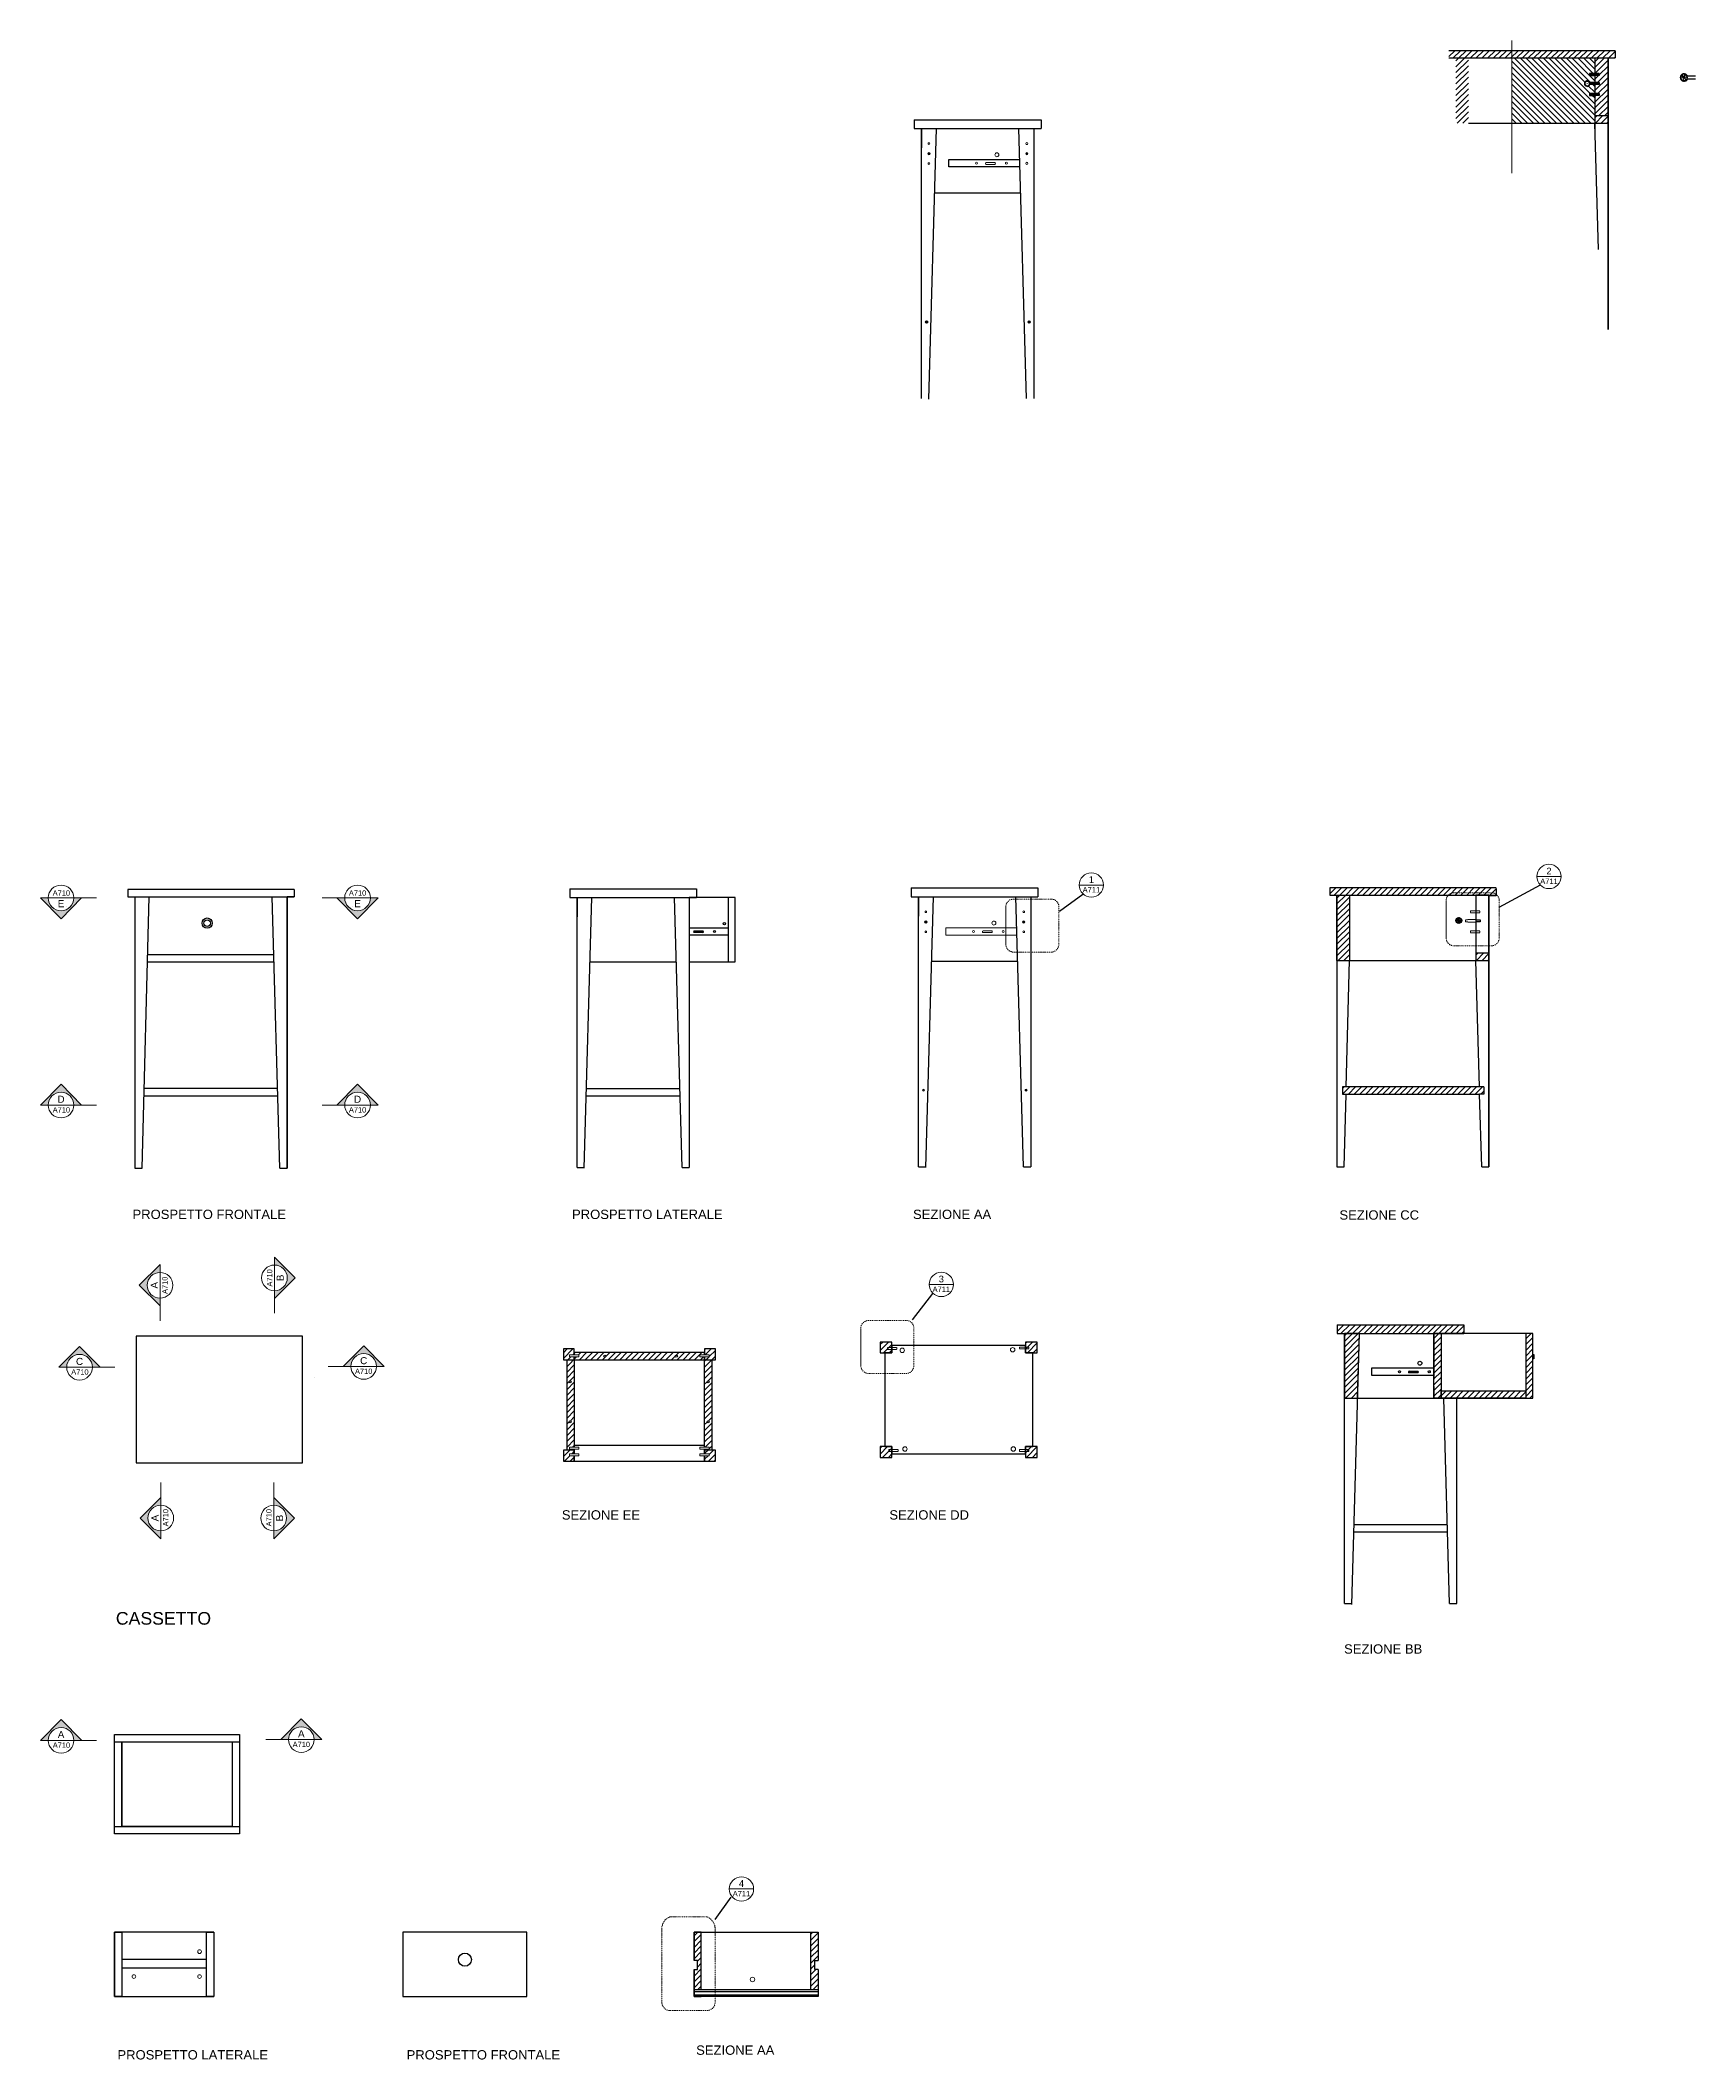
# Model space of a CAD drawing. Header units: inches. Extents: x -15438 to 28214, y -5168 to 29336.
# Drawn here: x 5167 to 9739, y 11181 to 16759 of the extents above; entities that cross this region are included whole.
import ezdxf
from ezdxf.enums import TextEntityAlignment as Align

# ---------------------------------------------------------------- set-up
doc = ezdxf.new("R2010")
doc.units = ezdxf.units.IN
doc.header["$MEASUREMENT"] = 0
doc.linetypes.add('DASHDOT', pattern=[1, 0.5, -0.25, 0, -0.25])
doc.linetypes.add('HIDDEN', pattern=[0.375, 0.25, -0.125])
for name, color, linetype, lineweight in [('A-ANNO-SYMB', 3, 'Continuous', 18), ('Arredi', 1, 'Continuous', 30), ('Dettagli', 210, 'Continuous', 5), ('qqqq', 5, 'Continuous', 30), ('qqqqq', 2, 'Continuous', 9), ('quote', 2, 'Continuous', 9), ('Simbologia', 8, 'DASHDOT', 18), ('Tratteggi', 2, 'HIDDEN', 15), ('tratto punto', 4, 'DASHDOT', 9)]:
    doc.layers.add(name, color=color, linetype=linetype, lineweight=lineweight)
doc.layers.add('linee guida', color=210, linetype='Continuous', plot=False)
doc.layers.add('Testo', color=1, linetype='Continuous')
doc.layers.add('Viti', color=2, linetype='Continuous')
doc.styles.add('ARIAL', font='Arial.ttf')
doc.styles.get("Standard").update_dxf_attribs({"font": 'Arial.ttf'})
pattern_1 = [(45, (2178.039, -4654.273), (-7.954951, 7.954951), [])]
pattern_2 = [(45, (2832.706, -4656.52), (-7.954951, 7.954951), [])]
pattern_3 = [(45, (2506.794, -2341.096), (-7.954951, 7.954951), [])]

msp = doc.modelspace()

# ---------------------------------------------------------------- texts
at = {"layer": 'Testo', "attachment_point": 1}
for s, insert, char_height in [('PROSPETTO FRONTALE', (5421.641, 13528.916), 25.76531), ('PROSPETTO LATERALE', (6635.559, 13528.916), 25.76531), ('SEZIONE AA', (7577.373, 13528.916), 25.7653), ('SEZIONE CC', (8755.211, 13527.17), 25.7653), ('SEZIONE EE', (6607.462, 12698.596), 25.7653), ('SEZIONE DD', (7512.112, 12698.596), 25.7653), ('SEZIONE BB', (8768.045, 12328.261), 25.7653), ('SEZIONE AA', (6978.4, 11219.917), 25.7653), ('PROSPETTO LATERALE', (5379.982, 11206.995), 25.76531), ('PROSPETTO FRONTALE', (6178.764, 11206.995), 25.76531)]:
    msp.add_mtext_dynamic_manual_height_columns(s, width=765.17668, gutter_width=25, heights=[0], dxfattribs=dict(at, insert=insert, char_height=char_height))
at = {"layer": 'Testo', "insert": (5375.575, 12417.404), "char_height": 34.942, "attachment_point": 1, "line_spacing_factor": 0.280897}
msp.add_mtext_dynamic_manual_height_columns('CASSETTO', width=765.17668, gutter_width=25, heights=[0], dxfattribs=at)

# ---------------------------------------------------------------- blocks, each defined once
blk = doc.blocks.new('DETAGLI')
at = {"layer": 'A-ANNO-SYMB', "linetype": 'Continuous'}
blk.add_line((486.7, 356.2), (504.8, 356.2), dxfattribs=at)
blk.add_circle((495.7, 356.2), 9.05, dxfattribs=at)
for tag, p in [('TAVOLA', (495.7, 362.8)), ('SEZIONE', (495.7, 354.7))]:
    blk.add_attdef(tag, text='', height=5, dxfattribs=at).set_placement(p, align=Align.TOP_CENTER)
blk = doc.blocks.new('SYMBOL')
at = {"layer": 'A-ANNO-SYMB', "linetype": 'Continuous', "lineweight": 20}
h = blk.add_hatch(color=256, dxfattribs=at)
h.dxf.hatch_style = 1
h.paths.add_polyline_path([(11.206, 4.948), (11.316, 4.948, -1), (11.678, 4.948), (11.788, 4.948), (11.497, 5.241)])
at = {"linetype": 'Continuous', "lineweight": 20}
blk.add_line((11.316, 4.948), (11.678, 4.948), dxfattribs=at)
at = {"layer": 'A-ANNO-SYMB', "linetype": 'Continuous', "lineweight": 20}
for p, q in [((11.206, 4.948), (11.497, 5.241)), ((11.788, 4.948), (11.497, 5.241)), ((11.316, 4.948), (11.206, 4.948)), ((11.678, 4.948), (11.788, 4.948))]:
    blk.add_line(p, q, dxfattribs=at)
blk.add_circle((11.497, 4.948), 0.181, dxfattribs=at)
for tag, p in [('SEZIONE', (11.497, 4.918)), ('TAVOLA', (11.497, 5.08))]:
    blk.add_attdef(tag, text='', height=0.1, dxfattribs=at).set_placement(p, align=Align.TOP_CENTER)
blk = doc.blocks.new('101345')
for p, q in [((40.13, 264.91), (40.13, 264.61)), ((40.17, 264.99), (40.27, 265.05)), ((40.17, 264.53), (40.27, 264.47)), ((40.28, 264.46), (40.28, 265.06)), ((40.29, 264.46), (41.63, 264.46)), ((40.3, 265.06), (41.63, 265.06)), ((40.38, 264.94), (41.63, 264.94)), ((40.38, 264.82), (41.63, 264.82)), ((40.38, 264.7), (41.63, 264.7)), ((40.38, 264.58), (41.63, 264.58)), ((42.96, 265.06), (41.63, 265.06)), ((42.88, 264.94), (41.63, 264.94)), ((42.88, 264.82), (41.63, 264.82)), ((42.88, 264.7), (41.63, 264.7)), ((42.88, 264.58), (41.63, 264.58)), ((42.96, 264.46), (41.63, 264.46)), ((42.98, 264.46), (42.98, 265.06)), ((43.09, 264.99), (42.99, 265.05)), ((43.09, 264.53), (42.99, 264.47)), ((43.13, 264.91), (43.13, 264.61))]:
    blk.add_line(p, q)
for centre, radius, start, end in [((40.23, 264.91), 0.1, 123.56676, 180), ((40.23, 264.61), 0.1, 180, 236.29116), ((40.3, 265.01), 0.05, 90, 123.56676), ((40.29, 264.51), 0.05, 236.29116, 270), ((42.96, 265.01), 0.05, 56.43324, 90), ((42.96, 264.51), 0.05, 270, 303.70884), ((43.03, 264.91), 0.1, 0, 56.43324), ((43.03, 264.61), 0.1, 303.70884, 0)]:
    blk.add_arc(centre, radius, start, end)
blk = doc.blocks.new('*U259')
blk.add_lwpolyline([(0, 0), (0, 0.1), (0.05, 0), (0.12, -0.4), (0.12, -0.5), (0.07, -0.4), (0, 0)])
blk = doc.blocks.new('*U260')
at = {"color": 0, "linetype": 'ByBlock', "lineweight": -2, "transparency": 16777216}
for p in [(42.38, 270.66), (42.6, 270.66), (42.81, 270.66), (43.03, 270.66), (43.24, 270.66)]:
    blk.add_blockref('*U259', p, dxfattribs=at)
blk = doc.blocks.new('118331')
for p, q in [((40.73, 264.98), (40.73, 264.28)), ((40.73, 264.98), (42.98, 264.98)), ((40.73, 264.8), (40.73, 264.45)), ((42.98, 264.28), (40.73, 264.28)), ((40.83, 264.98), (40.83, 264.68)), ((40.83, 264.93), (42.93, 264.93)), ((40.83, 264.68), (42.93, 264.68)), ((40.83, 264.58), (40.83, 264.28)), ((40.83, 264.58), (42.93, 264.58)), ((40.83, 264.33), (42.93, 264.33)), ((42.93, 264.98), (42.93, 264.68)), ((42.93, 264.58), (42.93, 264.28)), ((42.98, 264.98), (42.98, 264.28)), ((42.98, 264.83), (43.07, 264.83)), ((43.14, 264.43), (42.98, 264.43)), ((43.12, 264.83), (43.28, 264.83)), ((43.35, 264.43), (43.19, 264.43)), ((43.33, 264.83), (43.5, 264.83)), ((43.57, 264.43), (43.4, 264.43)), ((43.55, 264.83), (43.72, 264.83)), ((43.79, 264.43), (43.62, 264.43)), ((43.77, 264.83), (43.93, 264.83)), ((44, 264.43), (43.84, 264.43)), ((43.98, 264.83), (44.08, 264.83)), ((44.08, 264.43), (44.05, 264.43)), ((44.13, 264.78), (44.13, 264.48))]:
    blk.add_line(p, q)
for centre, start, end in [((44.08, 264.78), 360, 90), ((44.08, 264.48), 270, 0)]:
    blk.add_arc(centre, 0.05, start, end)
blk.add_blockref('*U260', (0.69, -5.83))

# ---------------------------------------------------------------- hatches: boundary and pattern name
at = {"layer": 'Dettagli'}
h = msp.add_hatch(dxfattribs=at)
h.set_pattern_fill('ANSI31', color=256, scale=90)
h.set_pattern_definition(pattern_1)
h.paths.add_polyline_path([(8728.3, 14417.692), (8728.3, 14397.692), (9188.3, 14397.692), (9188.3, 14417.692)])
h = msp.add_hatch(dxfattribs=at)
h.set_pattern_fill('ANSI31', color=256, scale=90)
h.set_pattern_definition(pattern_1)
h.paths.add_polyline_path([(8748.3, 14217.692), (8782.653, 14217.692), (8782.653, 14397.692), (8748.3, 14397.692)])
h.paths.add_polyline_path([(9132.182, 14237.692), (9132.182, 14217.692), (9168.3, 14217.692), (9168.3, 14237.692)])
h = msp.add_hatch(dxfattribs=at)
h.set_pattern_fill('ANSI31', color=256, scale=90)
h.set_pattern_definition(pattern_1)
h.paths.add_polyline_path([(8763.371, 13868.262), (8763.371, 13848.262), (8773.351, 13848.262), (9142.481, 13848.262), (9153.81, 13848.262), (9153.81, 13868.262)])
h = msp.add_hatch(dxfattribs=at)
h.set_pattern_fill('ANSI31', color=256, scale=90)
h.set_pattern_definition(pattern_2)
h.paths.add_polyline_path([(8769.192, 13008.567), (8805.256, 13008.567), (8810.278, 13186.757), (8769.192, 13186.757)])
h.paths.add_polyline_path([(8810.278, 13186.757), (9015.772, 13186.757), (9015.772, 13186.757), (9099.192, 13186.757), (9099.192, 13210.815), (8749.192, 13210.815), (8749.192, 13186.757), (8769.192, 13186.757)])
h = msp.add_hatch(dxfattribs=at)
h.set_pattern_fill('ANSI31', color=256, scale=90)
h.set_pattern_definition(pattern_2)
h.paths.add_polyline_path([(9035.772, 13186.757), (9015.772, 13186.757), (9015.772, 13008.567), (9035.772, 13008.567)])
h = msp.add_hatch(dxfattribs=at)
h.set_pattern_fill('ANSI31', color=256, scale=90)
h.set_pattern_definition(pattern_2)
h.paths.add_polyline_path([(9289.708, 13186.757), (9269.708, 13186.757), (9269.708, 13008.567), (9289.708, 13008.567)])
h = msp.add_hatch(dxfattribs=at)
h.set_pattern_fill('ANSI31', color=256, scale=90)
h.set_pattern_definition([(45, (1557.144, -4664.836), (-7.954951, 7.954951), [])])
h.paths.add_polyline_path([(6633.574, 12943.007, -1), (6627.644, 12943.007, -1)], flags=16)
h.paths.add_polyline_path([(6627.644, 13053.174, -1), (6633.574, 13053.174, -1)], flags=16)
h.paths.add_polyline_path([(6729.189, 13124.308, -1), (6723.259, 13124.308, -1)], flags=16)
h.paths.add_polyline_path([(6926.605, 13124.308, -1), (6920.675, 13124.308, -1)], flags=16)
h.paths.add_polyline_path([(7008.604, 13053.174, -1), (7014.534, 13053.174, -1)], flags=16)
h.paths.add_polyline_path([(7014.534, 12943.007, -1), (7008.604, 12943.007, -1)], flags=16)
h.paths.add_polyline_path([(6628.971, 13127.535), (6641.92, 13127.535), (6641.92, 13144.181), (6611.92, 13144.181), (6611.92, 13114.181), (6641.92, 13114.181), (6641.92, 13122.394), (6628.971, 13122.394)])
h.paths.add_polyline_path([(7001.92, 13122.394), (6988.971, 13122.394), (6988.971, 13127.535), (7001.92, 13127.535), (7001.92, 13134.181), (6641.92, 13134.181), (6641.92, 13127.535), (6654.724, 13127.535), (6654.724, 13122.394), (6641.92, 13122.394), (6641.92, 13114.181), (7001.92, 13114.181)])
h.paths.add_polyline_path([(7001.92, 13127.535), (7014.724, 13127.535), (7014.724, 13122.394), (7001.92, 13122.394), (7001.92, 13114.181), (7021.92, 13114.181), (7031.92, 13114.181), (7031.92, 13144.181), (7001.92, 13144.181)])
h.paths.add_polyline_path([(7014.724, 12849.288), (7001.92, 12849.288), (7001.92, 12834.181), (7031.92, 12834.181), (7031.92, 12864.181), (7001.92, 12864.181), (7001.92, 12854.428), (7014.724, 12854.428)])
h.paths.add_polyline_path([(7001.92, 12872.778), (7014.724, 12872.778), (7014.724, 12867.638), (7001.92, 12867.638), (7001.92, 12864.181), (7021.92, 12864.181), (7021.92, 13114.181), (7001.92, 13114.181)])
h.paths.add_polyline_path([(6641.92, 12849.288), (6628.971, 12849.288), (6628.971, 12854.428), (6641.92, 12854.428), (6641.92, 12864.181), (6621.92, 12864.181), (6611.92, 12864.181), (6611.92, 12834.181), (6641.92, 12834.181)])
h.paths.add_polyline_path([(6628.971, 12872.778), (6641.92, 12872.778), (6641.92, 13114.181), (6621.92, 13114.181), (6621.92, 12864.181), (6641.92, 12864.181), (6641.92, 12867.638), (6628.971, 12867.638)])
h = msp.add_hatch(dxfattribs=at)
h.set_pattern_fill('ANSI31', color=256, scale=90)
h.set_pattern_definition([(45, (307.801, -5652.823), (-7.954951, 7.954951), [])])
h.paths.add_polyline_path([(7486.628, 13133.528), (7519.161, 13133.528), (7519.161, 13163.32), (7486.628, 13163.32)])
h.paths.add_polyline_path([(7519.161, 12874.528), (7486.628, 12874.528), (7486.628, 12844.737), (7519.161, 12844.737)])
h.paths.add_polyline_path([(7920.694, 12874.528), (7888.161, 12874.528), (7888.161, 12844.737), (7920.694, 12844.737)])
h.paths.add_polyline_path([(7920.694, 13163.32), (7888.161, 13163.32), (7888.161, 13133.528), (7920.694, 13133.528)])
h = msp.add_hatch(dxfattribs=at)
h.set_pattern_fill('ANSI31', color=256, scale=90)
h.set_pattern_definition([(45, (20.206, -264.699), (-7.954951, 7.954951), [])])
h.paths.add_polyline_path([(9269.708, 13008.567), (9269.708, 13028.567), (9035.772, 13028.567), (9035.772, 13008.567)])
h = msp.add_hatch(dxfattribs=at)
h.set_pattern_fill('ANSI31', color=256, scale=90)
h.paths.add_polyline_path([(6992.496, 11533.179), (6972.496, 11533.179), (6972.496, 11454.861), (6981.789, 11454.861), (6981.789, 11429.722), (6972.496, 11429.722), (6972.496, 11374.303), (6985.362, 11374.303), (6992.496, 11374.303)])
h = msp.add_hatch(dxfattribs=at)
h.set_pattern_fill('ANSI31', color=256, scale=90)
h.paths.add_polyline_path([(7315.097, 11429.722), (7305.804, 11429.722), (7305.804, 11454.861), (7315.097, 11454.861), (7315.097, 11533.179), (7295.097, 11533.179), (7295.097, 11374.303), (7309.009, 11374.303), (7315.097, 11374.303)])
at = {"layer": 'quote'}
h = msp.add_hatch(dxfattribs=at)
h.set_pattern_fill('ANSI31', color=256, scale=90, angle=90)
h.paths.add_polyline_path([(9460.211, 16710.87), (9455.918, 16710.87), (9231.41, 16710.87), (9231.41, 16530.87), (9460.211, 16530.87), (9460.211, 16606.803), (9446.154, 16606.803), (9446.154, 16612.484), (9460.211, 16612.484), (9460.211, 16637.085), (9446.869, 16637.085, -4.87725798), (9446.788, 16643.258), (9460.211, 16643.258), (9460.211, 16662.067), (9446.077, 16662.067), (9446.077, 16667.891), (9460.211, 16667.891)])
h = msp.add_hatch(dxfattribs=at)
h.set_pattern_fill('ANSI31', color=256, scale=90)
h.paths.add_polyline_path([(9497.055, 16710.87), (9460.937, 16710.87), (9460.937, 16667.891), (9472.391, 16667.891), (9472.391, 16662.067), (9460.927, 16662.067), (9460.927, 16643.258), (9472.561, 16643.258), (9472.561, 16637.085), (9460.93, 16637.085), (9460.93, 16612.484), (9472.326, 16612.484), (9472.326, 16606.803), (9460.916, 16606.803), (9460.931, 16550.87), (9497.055, 16550.87)])
at = {"layer": 'Viti'}
h = msp.add_hatch(dxfattribs=at)
h.set_pattern_fill('ANSI31', color=256, scale=90)
h.set_pattern_definition(pattern_3)
h.paths.add_polyline_path([(9517.055, 16730.87), (9057.055, 16730.87), (9057.055, 16710.87), (9517.055, 16710.87)])
h = msp.add_hatch(dxfattribs=at)
h.set_pattern_fill('ANSI31', color=256, scale=90)
h.set_pattern_definition(pattern_3)
h.paths.add_polyline_path([(9111.408, 16710.87), (9077.055, 16710.87), (9077.055, 16530.87), (9111.408, 16530.87)])
h.paths.add_polyline_path([(9497.055, 16550.87), (9460.937, 16550.87), (9460.937, 16530.87), (9497.055, 16530.87)])
h = msp.add_hatch(color=256, dxfattribs=at)
h.dxf.hatch_style = 1
h.set_gradient(color1=(51, 51, 51), color2=(51, 51, 51), tint=1)
h.paths.add_polyline_path([(9439.428, 16641.773, 1), (9439.428, 16638.401, 1)])
h = msp.add_hatch(color=256, dxfattribs=at)
h.dxf.hatch_style = 1
h.set_gradient(color1=(51, 51, 51), color2=(51, 51, 51), tint=1)
h.paths.add_polyline_path([(9439.428, 16641.773, 1), (9439.428, 16638.401, 1)])

# ---------------------------------------------------------------- linework, layer by layer
at = {"layer": 'Arredi'}
for p, q in [((9517.055, 16730.87), (9057.055, 16730.87)), ((9057.055, 16710.87), (9517.055, 16710.87)), ((9455.918, 16710.87), (9497.055, 16710.87)), ((9460.211, 16710.87), (9460.211, 16667.891)), ((9460.937, 16710.87), (9460.937, 16667.891)), ((9497.055, 15960.87), (9497.055, 16710.87)), ((9497.055, 16710.87), (9497.055, 15960.87)), ((9497.055, 16710.87), (9497.055, 16681.895)), ((9517.055, 16730.87), (9517.055, 16710.87)), ((9446.077, 16667.891), (9446.077, 16662.067)), ((9460.211, 16667.891), (9446.077, 16667.891)), ((9446.077, 16662.067), (9460.211, 16662.067)), ((9460.211, 16643.258), (9446.788, 16643.258)), ((9460.211, 16643.258), (9446.788, 16643.258)), ((9460.211, 16637.085), (9446.869, 16637.085)), ((9460.211, 16662.067), (9460.211, 16643.258)), ((9460.211, 16637.085), (9460.211, 16612.484)), ((9460.927, 16662.067), (9460.927, 16643.258)), ((9472.391, 16662.067), (9460.927, 16662.067)), ((9461.043, 16643.258), (9460.927, 16643.258)), ((9472.561, 16643.258), (9460.927, 16643.258)), ((9460.93, 16637.085), (9460.93, 16612.484)), ((9472.561, 16637.085), (9460.93, 16637.085)), ((9472.391, 16667.891), (9460.937, 16667.891)), ((9472.391, 16667.891), (9472.391, 16662.067)), ((9472.561, 16643.258), (9472.561, 16637.085)), ((9738.956, 16660.553), (9716.628, 16660.553)), ((9716.645, 16652.908), (9738.956, 16652.908)), ((9446.154, 16612.484), (9446.154, 16606.803)), ((9460.211, 16612.484), (9446.154, 16612.484)), ((9446.154, 16606.803), (9460.211, 16606.803)), ((9460.211, 16606.803), (9460.211, 16510.048)), ((9460.916, 16606.803), (9460.937, 16530.87)), ((9472.326, 16606.803), (9460.916, 16606.803)), ((9472.326, 16612.484), (9460.93, 16612.484)), ((9472.326, 16612.484), (9472.326, 16606.803)), ((7580.976, 16540.015), (7910.976, 16540.015)), ((7580.976, 16540.015), (7930.976, 16540.015)), ((7580.976, 16540.015), (7580.976, 16515.957)), ((7580.976, 16515.957), (7930.976, 16515.957)), ((7580.976, 16515.957), (7600.976, 16515.957)), ((7600.976, 15770.015), (7600.976, 16515.957)), ((7600.976, 16515.957), (7600.976, 16462.178)), ((7620.976, 15767.767), (7642.062, 16515.957)), ((7890.976, 15770.015), (7869.89, 16515.957)), ((7910.976, 16515.957), (7910.976, 15770.015)), ((7910.976, 16515.957), (7910.976, 16448.593)), ((7930.976, 16540.015), (7930.976, 16515.957)), ((7637.04, 16337.767), (7874.927, 16337.767)), ((5868.388, 14413.197), (5408.388, 14413.197)), ((5408.388, 14413.197), (5408.388, 14393.197)), ((5408.388, 14393.197), (5868.388, 14393.197)), ((5408.388, 14393.197), (5408.388, 14393.197)), ((5408.388, 14393.197), (5428.388, 14393.197)), ((5428.388, 14393.197), (5428.388, 13643.197)), ((5428.388, 14393.197), (5428.388, 14093.197)), ((5428.388, 14393.197), (5428.388, 14193.197)), ((5428.388, 14393.197), (5428.388, 14344.546)), ((5448.388, 13643.197), (5467.273, 14393.197)), ((5828.16, 13643.197), (5807.251, 14393.197)), ((5848.388, 13643.197), (5848.388, 14393.197)), ((5848.388, 14393.197), (5848.388, 13643.197)), ((5868.388, 14393.197), (5848.388, 14393.197)), ((5848.388, 14393.197), (5848.388, 14364.222)), ((5868.388, 14413.197), (5868.388, 14393.197)), ((6629.47, 14415.445), (6959.47, 14415.445)), ((6629.47, 14415.445), (6979.47, 14415.445)), ((6629.47, 14415.445), (6629.47, 14391.387)), ((6979.47, 14415.445), (6979.47, 14391.387)), ((7572.447, 14417.692), (7902.447, 14417.692)), ((7572.447, 14417.692), (7922.447, 14417.692)), ((7572.447, 14417.692), (7572.447, 14393.634)), ((7572.447, 14393.634), (7922.447, 14393.634)), ((7572.447, 14393.634), (7592.447, 14393.634)), ((7592.447, 13647.692), (7592.447, 14393.634)), ((7592.447, 14393.634), (7592.447, 14339.856)), ((7612.447, 13645.445), (7633.533, 14393.634)), ((7882.447, 13647.692), (7861.361, 14393.634)), ((7902.447, 14393.634), (7902.447, 13647.692)), ((7902.447, 14393.634), (7902.447, 14326.271)), ((7922.447, 14417.692), (7922.447, 14393.634)), ((9188.3, 14417.692), (8728.3, 14417.692)), ((8728.3, 14417.692), (8728.3, 14397.692)), ((8728.3, 14399.059), (8728.3, 14399.059)), ((8728.3, 14397.692), (9188.3, 14397.692)), ((8748.3, 14397.692), (8748.3, 13647.692)), ((8748.3, 14397.692), (8748.3, 14097.692)), ((8748.3, 14397.692), (8748.3, 14197.692)), ((8748.3, 14397.692), (8748.3, 14349.041)), ((8748.3, 14397.692), (8787.186, 14397.692)), ((9127.163, 14397.692), (9168.3, 14397.692)), ((9168.3, 13647.692), (9168.3, 14397.692)), ((9168.3, 14397.692), (9168.3, 13647.692)), ((9168.3, 14397.692), (9168.3, 14368.717)), ((9188.3, 14396.326), (9168.3, 14396.326)), ((9188.3, 14416.326), (9188.3, 14396.326)), ((6629.47, 14391.387), (6979.47, 14391.387)), ((6629.47, 14391.387), (6649.47, 14391.387)), ((6649.47, 13645.445), (6649.47, 14391.387)), ((6649.47, 14391.387), (6649.47, 14337.608)), ((6669.47, 13643.197), (6690.556, 14391.387)), ((6939.47, 13645.445), (6918.384, 14391.387)), ((6959.47, 14391.387), (6959.47, 13645.445)), ((6959.47, 14391.387), (6959.47, 14324.023)), ((5811.711, 14233.197), (5463.244, 14233.197)), ((5462.741, 14213.197), (5812.269, 14213.197)), ((6685.534, 14213.197), (6923.421, 14213.197)), ((7628.511, 14215.445), (7866.398, 14215.445)), ((8748.3, 14217.692), (8782.653, 14217.692)), ((8773.854, 13868.262), (8782.653, 14217.692)), ((8782.653, 14217.692), (9132.182, 14217.692)), ((9141.924, 13868.262), (9132.182, 14217.692)), ((5453.438, 13843.767), (5822.568, 13843.767)), ((5822.011, 13863.767), (5453.942, 13863.767)), ((6675.122, 13843.767), (6933.864, 13843.767)), ((6675.686, 13863.767), (6933.298, 13863.767)), ((9153.81, 13868.262), (8763.371, 13868.262)), ((8763.371, 13868.262), (8763.371, 13848.262)), ((8763.371, 13848.262), (8773.351, 13848.262)), ((8768.3, 13647.692), (8773.351, 13848.262)), ((8773.351, 13848.262), (9142.481, 13848.262)), ((9148.073, 13647.692), (9142.481, 13848.262)), ((9153.81, 13848.262), (9142.481, 13848.262)), ((9153.81, 13868.262), (9153.81, 13848.262)), ((5428.388, 13643.197), (5448.388, 13643.197)), ((5828.16, 13643.197), (5848.388, 13643.197)), ((6649.47, 13645.445), (6669.533, 13645.445)), ((6939.47, 13645.445), (6959.47, 13645.445)), ((7592.447, 13647.692), (7612.51, 13647.692)), ((7882.447, 13647.692), (7902.447, 13647.692)), ((8748.3, 13647.692), (8768.3, 13647.692)), ((9148.073, 13647.692), (9168.3, 13647.692)), ((8749.192, 13210.815), (9079.192, 13210.815)), ((8749.192, 13210.815), (9099.192, 13210.815)), ((8749.192, 13210.815), (8749.192, 13186.757)), ((8749.192, 13186.757), (9099.192, 13186.757)), ((8749.192, 13186.757), (8769.192, 13186.757)), ((8769.192, 12440.815), (8769.192, 13186.757)), ((8769.192, 13186.757), (8769.192, 13132.978)), ((8789.192, 12438.567), (8810.278, 13186.757)), ((9099.192, 13210.815), (9099.192, 13186.757)), ((6621.92, 12864.181), (6621.92, 13114.181)), ((6641.92, 13117.048), (6641.92, 12872.778)), ((7499.161, 13133.528), (7499.161, 12874.528)), ((7519.161, 13133.528), (7499.161, 13133.528)), ((7499.161, 13133.528), (7499.161, 13133.528)), ((7888.161, 13153.528), (7519.161, 13153.528)), ((7519.161, 13153.528), (7519.161, 13133.528)), ((7888.161, 13133.528), (7888.161, 13153.528)), ((7908.161, 13133.528), (7888.161, 13133.528)), ((7908.161, 12874.528), (7908.161, 13133.528)), ((8805.256, 13008.567), (9043.143, 13008.567)), ((9059.192, 12440.815), (9043.143, 13008.567)), ((9079.192, 12440.815), (9079.228, 13008.836)), ((6641.92, 12864.181), (6621.92, 12864.181)), ((6641.92, 12864.181), (6621.92, 12864.181)), ((6641.92, 12867.638), (6641.92, 12864.181)), ((7499.161, 12874.528), (7519.161, 12874.528)), ((7519.161, 12874.528), (7519.161, 12854.528)), ((7519.161, 12874.528), (7519.161, 12854.528)), ((7519.161, 12854.528), (7519.161, 12854.528)), ((7519.161, 12854.528), (7888.161, 12854.528)), ((7888.161, 12854.528), (7888.161, 12874.528)), ((7888.161, 12874.528), (7908.161, 12874.528)), ((8794.845, 12639.137), (9053.586, 12639.137)), ((8795.408, 12659.137), (9053.021, 12659.137)), ((8769.192, 12440.815), (8789.256, 12440.815)), ((9059.192, 12440.815), (9079.192, 12440.815)), ((5372.13, 12058.836), (5717.13, 12058.836)), ((5392.13, 12058.836), (5392.13, 11824.9)), ((5697.13, 12058.836), (5697.13, 11824.9)), ((5372.13, 11824.9), (5717.13, 11824.9)), ((6981.789, 11454.861), (6972.496, 11454.861)), ((6981.789, 11429.722), (6981.789, 11454.861)), ((7305.804, 11429.722), (7305.804, 11454.861)), ((7305.804, 11454.861), (7315.097, 11454.861)), ((6972.496, 11429.722), (6981.789, 11429.722)), ((7315.097, 11429.722), (7305.804, 11429.722))]:
    msp.add_line(p, q, dxfattribs=at)
at = {"layer": 'Arredi', "color": 0}
for p in [(9111.408, 16530.87), (9470.679, 16181.439)]:
    msp.add_line(p, (9460.937, 16530.87), dxfattribs=at)
at = {"layer": 'Arredi'}
for points in [[(9497.055, 16550.87), (9460.937, 16550.87), (9460.937, 16530.87), (9497.055, 16530.87)], [(7086.533, 14391.387), (7066.533, 14391.387), (7066.533, 14213.197), (7086.533, 14213.197)], [(9168.3, 14237.692), (9132.182, 14237.692), (9132.182, 14217.692), (9168.3, 14217.692)], [(5431.514, 13179.329), (5431.514, 12829.329), (5891.514, 12829.329), (5891.514, 13179.329)], [(8810.278, 13186.757), (8769.192, 13186.757), (8769.192, 13008.567), (8805.256, 13008.567)], [(9015.772, 13186.757), (9035.772, 13186.757), (9035.772, 13008.567), (9015.772, 13008.567)], [(9289.708, 13186.757), (9269.708, 13186.757), (9269.708, 13008.567), (9289.708, 13008.567)], [(7519.161, 13163.32), (7486.628, 13163.32), (7486.628, 13133.528), (7519.161, 13133.528)], [(7920.694, 13163.32), (7888.161, 13163.32), (7888.161, 13133.528), (7920.694, 13133.528)], [(9289.708, 13128.89), (9292.237, 13128.89), (9292.237, 13116.633), (9289.708, 13116.633)], [(9269.708, 13028.567), (9269.708, 13008.567), (9035.772, 13008.567), (9035.772, 13028.567)], [(7519.161, 12874.528), (7486.628, 12874.528), (7486.628, 12844.737), (7519.161, 12844.737)], [(7920.694, 12874.528), (7888.161, 12874.528), (7888.161, 12844.737), (7920.694, 12844.737)], [(5717.13, 11804.9), (5372.13, 11804.9), (5372.13, 12078.836), (5717.13, 12078.836)], [(5697.13, 11824.9), (5392.13, 11824.9), (5392.13, 12058.836), (5697.13, 12058.836)], [(5372.13, 11533.179), (5392.13, 11533.179), (5392.13, 11354.989), (5372.13, 11354.989)], [(5626.066, 11533.179), (5646.066, 11533.179), (5646.066, 11354.989), (5626.066, 11354.989)], [(6510.762, 11533.179), (6168.161, 11533.179), (6168.161, 11354.989), (6510.762, 11354.989)]]:
    msp.add_lwpolyline(points, close=True, dxfattribs=at)
for points in [[(7620.78, 16445.597), (7619.16, 16445.597), (7619.16, 16446.569), (7620.78, 16446.569)], [(7620.78, 16446.569), (7620.78, 16448.182), (7621.843, 16448.182), (7621.843, 16446.569)], [(7621.843, 16445.597), (7621.843, 16444.069), (7620.78, 16444.069), (7620.78, 16445.597)], [(7872.899, 16409.508), (7676.47, 16409.508), (7676.47, 16430.125), (7872.316, 16430.125)], [(7614.294, 15980.956), (7612.674, 15980.956), (7612.674, 15981.928), (7614.294, 15981.928)], [(7614.294, 15981.928), (7614.294, 15983.541), (7615.357, 15983.541), (7615.357, 15981.928)], [(7615.357, 15980.956), (7615.357, 15979.429), (7614.294, 15979.429), (7614.294, 15980.956)], [(7615.357, 15981.928), (7616.954, 15981.928), (7616.954, 15980.956), (7615.357, 15980.956)], [(7897.851, 15980.956), (7896.232, 15980.956), (7896.232, 15981.928), (7897.851, 15981.928)], [(7897.851, 15981.928), (7897.851, 15983.541), (7898.915, 15983.541), (7898.915, 15981.928)], [(7898.915, 15980.956), (7898.915, 15979.429), (7897.851, 15979.429), (7897.851, 15980.956)], [(7898.915, 15981.928), (7900.512, 15981.928), (7900.512, 15980.956), (7898.915, 15980.956)], [(8748.3, 14217.692), (8748.3, 14397.692), (8782.653, 14397.692), (8782.653, 14217.692)], [(9168.3, 14217.692), (9168.3, 14397.692), (9132.182, 14397.692), (9132.182, 14217.692)], [(6959.47, 14213.197), (7086.533, 14213.197), (7086.533, 14391.387), (6959.47, 14391.387)], [(9015.772, 13040.132), (9015.772, 13008.567), (9289.708, 13008.567), (9289.708, 13186.757), (9015.772, 13186.757), (9015.772, 13060.749)], [(6641.92, 13127.535), (6641.92, 13144.181), (6611.92, 13144.181), (6611.92, 13114.181), (6641.92, 13114.181), (6641.92, 13122.394)], [(7001.92, 13127.535), (7001.92, 13134.181), (6641.92, 13134.181), (6641.92, 13127.535)], [(6641.92, 13122.394), (6641.92, 13114.181), (7001.92, 13114.181), (7001.92, 13122.394)], [(7001.92, 13122.394), (7001.92, 13114.181), (7031.92, 13114.181), (7031.92, 13144.181), (7001.92, 13144.181), (7001.92, 13127.535)], [(7001.92, 12872.778), (7001.92, 13114.181), (7021.92, 13114.181), (7021.92, 12864.181), (7001.92, 12864.181), (7001.92, 12867.638)], [(9015.772, 13071.053), (8844.687, 13071.053), (8844.687, 13091.671), (9015.772, 13091.671)], [(8971.8, 13078.238), (8947.315, 13078.238)], [(8947.527, 13083.11), (8971.588, 13083.11)], [(9015.772, 13040.128), (9015.772, 13060.745)], [(9043.233, 13008.836), (9079.228, 13008.836)], [(6641.92, 12854.428), (6641.92, 12864.181), (6611.92, 12864.181), (6611.92, 12834.181), (6641.92, 12834.181), (6641.92, 12849.288)], [(7001.92, 12872.778), (7001.92, 12877.14), (6641.92, 12877.14), (6641.92, 12872.778)], [(6641.92, 12867.638), (6641.92, 12854.428)], [(6641.92, 12849.288), (6641.92, 12834.174), (7001.92, 12834.174), (7001.92, 12849.288)], [(7001.92, 12854.428), (7001.92, 12867.638)], [(7001.92, 12849.288), (7001.92, 12834.181), (7031.92, 12834.181), (7031.92, 12864.181), (7001.92, 12864.181), (7001.92, 12854.428)], [(5646.066, 11533.179), (5372.13, 11533.179), (5372.13, 11354.989), (5646.066, 11354.989)], [(6992.496, 11374.303), (6992.496, 11533.179), (6972.496, 11533.179), (6972.496, 11454.861)], [(6972.496, 11454.861), (6972.496, 11533.179), (7315.097, 11533.179), (7315.097, 11454.861)], [(7295.097, 11374.303), (7295.097, 11533.179), (7315.097, 11533.179), (7315.097, 11454.861)], [(5392.13, 11458.445), (5626.066, 11458.445)], [(5626.066, 11433.423), (5392.13, 11433.423)], [(6972.496, 11429.722), (6972.496, 11354.989), (6992.496, 11354.989)], [(7315.097, 11429.722), (7315.097, 11354.989), (6972.496, 11354.989), (6972.496, 11429.722)], [(7315.097, 11429.722), (7315.097, 11354.989), (7295.097, 11354.989)], [(6972.496, 11374.303), (6985.362, 11374.303)], [(6972.496, 11368.897), (6985.362, 11368.897)], [(7315.097, 11358.837), (6972.496, 11358.837)], [(7315.097, 11354.989), (6972.496, 11354.989)], [(6985.362, 11374.303), (7309.009, 11374.303)], [(6985.362, 11368.897), (7309.009, 11368.897)], [(7309.009, 11374.303), (7315.097, 11374.303)], [(7309.009, 11368.897), (7315.097, 11368.897)]]:
    msp.add_lwpolyline(points, dxfattribs=at)
for centre, radius in [((7614.782, 15981.44), 3.088), ((7898.339, 15981.44), 3.088), ((5627.819, 14320.727), 9.211), ((6726.224, 13124.308), 2.965), ((6923.64, 13124.308), 2.965), ((8977.416, 13104.731), 5.454), ((6630.609, 13053.174), 2.965), ((7011.569, 13053.174), 2.965), ((8920.939, 13081.362), 2.748), ((9003.461, 13081.362), 2.748), ((6630.609, 12943.007), 2.965), ((7011.569, 12943.007), 2.965), ((6339.708, 11457.004), 18.038)]:
    msp.add_circle(centre, radius, dxfattribs=at)
at = {"layer": 'Arredi', "color": 0}
msp.add_circle((5627.819, 14320.727), 14.203, dxfattribs=at)
at = {"layer": 'Arredi'}
for centre, radius, start, end in [((9439.618, 16640.077), 7.844, 23.930056, 337.582241), ((9439.618, 16640.077), 7.844, 23.930056, 337.582241), ((9706.999, 16656.709), 10.368, 21.759574, 338.492532), ((8948.589, 13080.623), 2.705, 113.134834, 241.887615), ((8970.526, 13080.623), 2.705, 298.112385, 66.865166)]:
    msp.add_arc(centre, radius, start, end, dxfattribs=at)
at = {"layer": 'Dettagli', "color": 0}
msp.add_line((9460.937, 16710.87), (9460.937, 16710.87), dxfattribs=at)
at = {"layer": 'Dettagli'}
for p, q in [((9444.52, 16637.633), (9444.52, 16642.71)), ((9444.52, 16642.71), (9444.744, 16642.71)), ((9444.744, 16637.633), (9444.52, 16637.633)), ((9444.744, 16642.71), (9444.744, 16641.815)), ((9444.744, 16638.476), (9444.744, 16641.815)), ((9444.744, 16641.815), (9447.431, 16641.815)), ((9447.431, 16638.476), (9444.744, 16638.476)), ((9444.744, 16638.476), (9444.744, 16637.633)), ((9698.779, 16656.169), (9704.284, 16656.087)), ((9705.795, 16655.456), (9698.933, 16654.87)), ((9704.89, 16656.92), (9700.889, 16662.525)), ((9702.653, 16664.14), (9704.88, 16659.105)), ((9703.328, 16649.815), (9706.203, 16654.511)), ((9707.747, 16654.923), (9704.214, 16649.012)), ((9705.754, 16657.379), (9705.754, 16656.049)), ((9705.754, 16656.049), (9706.883, 16655.321)), ((9706.983, 16658.106), (9705.779, 16657.379)), ((9705.89, 16658.903), (9709.309, 16664.881)), ((9706.883, 16655.321), (9708.137, 16655.848)), ((9708.137, 16657.303), (9706.983, 16658.106)), ((9711.048, 16663.788), (9707.44, 16659.629)), ((9707.687, 16658.629), (9714.552, 16658.08)), ((9708.137, 16655.848), (9708.137, 16657.303)), ((9710.884, 16649.625), (9708.753, 16654.702)), ((9708.84, 16656.787), (9711.768, 16650.554)), ((9714.986, 16656.428), (9709.585, 16657.497))]:
    msp.add_line(p, q, dxfattribs=at)
for points in [[(9704.284, 16656.087, 0.47597732), (9704.89, 16656.92, 0.87545212)], [(9704.88, 16659.105, 0.47597732), (9705.89, 16658.903, 0.87545212)], [(9706.203, 16654.511, 0.47597732), (9705.795, 16655.456, 0.87545212)], [(9707.44, 16659.629, 0.47597732), (9707.687, 16658.629, 0.87545212)], [(9708.753, 16654.702, 0.47597732), (9707.747, 16654.923, 0.87545212)], [(9709.585, 16657.497, 0.47597732), (9708.84, 16656.787, 0.87545212)]]:
    msp.add_lwpolyline(points, format="xyb", dxfattribs=at)
for points in [[(7621.843, 16446.569), (7623.44, 16446.569), (7623.44, 16445.597), (7621.843, 16445.597)], [(7803.583, 16416.692), (7779.098, 16416.692)], [(7779.31, 16421.565), (7803.372, 16421.565)], [(7891.357, 16445.597), (7889.738, 16445.597), (7889.738, 16446.569), (7891.357, 16446.569)], [(7891.357, 16446.569), (7891.357, 16448.182), (7892.421, 16448.182), (7892.421, 16446.569)], [(7892.421, 16445.597), (7892.421, 16444.069), (7891.357, 16444.069), (7891.357, 16445.597)], [(7892.421, 16446.569), (7894.018, 16446.569), (7894.018, 16445.597), (7892.421, 16445.597)], [(7864.37, 14287.185), (7667.942, 14287.185), (7667.942, 14307.802), (7863.787, 14307.802)], [(7795.055, 14294.369), (7770.57, 14294.369)], [(7770.781, 14299.242), (7794.843, 14299.242)], [(7882.829, 14323.274), (7881.209, 14323.274), (7881.209, 14324.246), (7882.829, 14324.246)], [(7882.829, 14324.246), (7882.829, 14325.86), (7883.892, 14325.86), (7883.892, 14324.246)], [(7883.892, 14323.274), (7883.892, 14321.747), (7882.829, 14321.747), (7882.829, 14323.274)], [(7883.892, 14324.246), (7885.489, 14324.246), (7885.489, 14323.274), (7883.892, 14323.274)], [(7605.765, 13858.633), (7604.146, 13858.633), (7604.146, 13859.605), (7605.765, 13859.605)], [(7605.765, 13859.605), (7605.765, 13861.219), (7606.829, 13861.219), (7606.829, 13859.605)], [(7606.829, 13858.633), (7606.829, 13857.106), (7605.765, 13857.106), (7605.765, 13858.633)], [(7606.829, 13859.605), (7608.425, 13859.605), (7608.425, 13858.633), (7606.829, 13858.633)], [(7889.323, 13858.633), (7887.703, 13858.633), (7887.703, 13859.605), (7889.323, 13859.605)], [(7889.323, 13859.605), (7889.323, 13861.219), (7890.386, 13861.219), (7890.386, 13859.605)], [(7890.386, 13858.633), (7890.386, 13857.106), (7889.323, 13857.106), (7889.323, 13858.633)], [(7890.386, 13859.605), (7891.983, 13859.605), (7891.983, 13858.633), (7890.386, 13858.633)]]:
    msp.add_lwpolyline(points, dxfattribs=at)
for centre, radius in [((9706.999, 16656.709), 9.482), ((7621.268, 16474.245), 2.221), ((7891.845, 16474.245), 3.014), ((7621.268, 16446.081), 3.088), ((7621.268, 16418.992), 2.221), ((7752.723, 16419.816), 2.748), ((7809.199, 16443.185), 5.454), ((7835.244, 16419.816), 2.748), ((7891.845, 16446.081), 3.088), ((7891.845, 16419.575), 3.014), ((7612.739, 14351.922), 2.221), ((7883.317, 14351.922), 2.221), ((7612.739, 14296.669), 2.221), ((7744.194, 14297.493), 2.748), ((7800.67, 14320.862), 5.454), ((7826.715, 14297.493), 2.748), ((7883.317, 14323.758), 3.088), ((7883.317, 14296.669), 2.221), ((7606.253, 13859.117), 3.088), ((7889.811, 13859.117), 3.088), ((7547.609, 13140.379), 6.147), ((7852.647, 13142.056), 6.147), ((7555.017, 12867.911), 6.147), ((7854.451, 12867.911), 6.147), ((5606.947, 11479.182), 5.119), ((5425.553, 11410.39), 5.119), ((5606.947, 11410.39), 5.119), ((7134.031, 11402.324), 6.164)]:
    msp.add_circle(centre, radius, dxfattribs=at)
for centre, radius, start, end in [((9439.618, 16640.077), 7.174, 14.022139, 347.105026), ((9439.618, 16640.077), 7.174, 14.022139, 347.105026), ((9439.618, 16640.077), 6.067, 16.648232, 344.700013), ((9439.618, 16640.077), 6.067, 16.648232, 344.700013), ((9707.346, 16657.01), 9.03, 142.310862, 182.644714), ((9698.839, 16656.687), 0.522, 174.01509, 274.877926), ((9699.091, 16654.373), 0.522, 107.556523, 190.238301), ((9706.969, 16657.616), 9.03, 201.679191, 242.013044), ((9700.542, 16662.137), 0.522, 48.188194, 130.869971), ((9702.912, 16650.131), 0.522, 233.38342, 334.246255), ((9703.149, 16664.302), 0.522, 108.732064, 209.5949), ((9706.999, 16656.709), 9.03, 77.027836, 117.361688), ((9704.71, 16648.849), 0.522, 161.809417, 244.491195), ((9706.68, 16657.138), 9.03, 255.932085, 296.265938), ((9708.811, 16665.034), 0.522, 342.905167, 65.586945), ((9710.385, 16649.472), 0.522, 287.636314, 28.49915), ((9711.405, 16663.408), 0.522, 43.927675, 144.790511), ((9706.174, 16656.692), 9.03, 12.223446, 52.557299), ((9712.18, 16650.874), 0.522, 217.839501, 300.521279), ((9706.407, 16657.139), 9.03, 311.962169, 352.296022), ((9714.478, 16658.596), 0.522, 278.100778, 0.782556), ((9714.834, 16655.929), 0.522, 343.666398, 84.529233), ((7780.373, 16419.078), 2.705, 113.134834, 241.887615), ((7802.309, 16419.078), 2.705, 298.112385, 66.865166), ((7771.844, 14296.755), 2.705, 113.134834, 241.887615), ((7793.78, 14296.755), 2.705, 298.112385, 66.865166)]:
    msp.add_arc(centre, radius, start, end, dxfattribs=at)
at = {"layer": 'linee guida'}
for points in [[(7612.251, 14323.274), (7610.632, 14323.274), (7610.632, 14324.246), (7612.251, 14324.246)], [(7612.251, 14324.246), (7612.251, 14325.86), (7613.315, 14325.86), (7613.315, 14324.246)], [(7613.315, 14323.274), (7613.315, 14321.747), (7612.251, 14321.747), (7612.251, 14323.274)], [(7613.315, 14324.246), (7614.911, 14324.246), (7614.911, 14323.274), (7613.315, 14323.274)]]:
    msp.add_lwpolyline(points, dxfattribs=at)
msp.add_circle((7612.739, 14323.758), 3.088, dxfattribs=at)
at = {"layer": 'qqqq'}
for p, q in [((8046.37, 14399.561), (7982.358, 14352.297)), ((9309.633, 14425.877), (9195.06, 14364.074)), ((7631.082, 13297.492), (7575.516, 13225.024)), ((7073.76, 11629.234), (7029.821, 11567.635))]:
    msp.add_line(p, q, dxfattribs=at)
at = {"layer": 'qqqqq'}
msp.add_line((5497.719, 13263.164), (5497.719, 13222.172), dxfattribs=at)
at = {"layer": 'quote', "color": 0}
msp.add_line((9231.41, 16759.29), (9231.41, 16392.289), dxfattribs=at)
at = {"layer": 'quote'}
for p, q in [((5281.101, 14390.207), (5322.093, 14390.207)), ((5986.282, 14390.207), (5945.29, 14390.207)), ((5281.101, 13817.976), (5322.093, 13817.976)), ((5986.282, 13817.976), (5945.29, 13817.976)), ((5813.662, 13283.589), (5813.662, 13242.596)), ((5332.236, 13093.736), (5373.229, 13093.736)), ((6003.176, 13095.778), (5962.184, 13095.778)), ((5499.761, 12733.931), (5499.761, 12774.923)), ((5811.62, 12733.931), (5811.62, 12774.923)), ((5281.306, 12062.863), (5322.299, 12062.863)), ((5830.964, 12064.905), (5789.972, 12064.905))]:
    msp.add_line(p, q, dxfattribs=at)
at = {"layer": 'Simbologia'}
for p, q in [((5239.058, 14366.041), (5239.058, 14366.041)), ((6028.325, 14366.041), (6028.325, 14366.041)), ((5239.058, 13842.142), (5239.058, 13842.142)), ((6028.325, 13842.142), (6028.325, 13842.142)), ((5527.353, 13305.207), (5527.353, 13305.207)), ((5837.828, 13325.631), (5837.828, 13325.631)), ((5923.937, 13066.144), (5923.937, 13066.144)), ((5525.311, 12691.888), (5525.311, 12691.888)), ((5835.786, 12691.888), (5835.786, 12691.888)), ((5239.264, 12037.314), (5239.264, 12037.314)), ((5873.007, 12035.272), (5873.007, 12035.272))]:
    msp.add_line(p, q, dxfattribs=at)
at = {"layer": 'Tratteggi'}
for p, q in [((9103.823, 14329.982), (9109.793, 14329.982)), ((9103.823, 14324.012), (9103.823, 14329.982)), ((9105.813, 14324.012), (9103.823, 14324.012)), ((9109.793, 14324.012), (9105.813, 14324.012)), ((9109.793, 14329.982), (9109.793, 14330.48)), ((9109.793, 14330.48), (9132.182, 14330.48)), ((9109.793, 14323.514), (9109.793, 14324.012)), ((9132.182, 14323.514), (9109.793, 14323.514))]:
    msp.add_line(p, q, dxfattribs=at)
for points in [[(9117.616, 14354.342), (9143.37, 14354.342), (9143.37, 14349.201), (9117.616, 14349.201)], [(9117.616, 14299.084), (9143.37, 14299.084), (9143.37, 14293.944), (9117.616, 14293.944)], [(6628.971, 13127.535), (6654.724, 13127.535), (6654.724, 13122.394), (6628.971, 13122.394)], [(6988.971, 13127.535), (7014.724, 13127.535), (7014.724, 13122.394), (6988.971, 13122.394)], [(7506.769, 13147.877), (7532.522, 13147.877), (7532.522, 13142.736), (7506.769, 13142.736)], [(7871.513, 13149.447), (7897.266, 13149.447), (7897.266, 13144.307), (7871.513, 13144.307)], [(6628.971, 12872.778), (6654.724, 12872.778), (6654.724, 12867.638), (6628.971, 12867.638)], [(6628.971, 12854.428), (6654.724, 12854.428), (6654.724, 12849.288), (6628.971, 12849.288)], [(6988.971, 12872.778), (7014.724, 12872.778), (7014.724, 12867.638), (6988.971, 12867.638)], [(6988.971, 12854.428), (7014.724, 12854.428), (7014.724, 12849.288), (6988.971, 12849.288)], [(7510.457, 12866.024), (7536.21, 12866.024), (7536.21, 12860.883), (7510.457, 12860.883)], [(7871.513, 12866.024), (7897.266, 12866.024), (7897.266, 12860.883), (7871.513, 12860.883)]]:
    msp.add_lwpolyline(points, close=True, dxfattribs=at)
at = {"layer": 'tratto punto', "ltscale": 5}
for points in [[(9049.921, 14279.836, 0.41421356), (9071.931, 14257.826), (9174.644, 14257.826, 0.41421356), (9196.654, 14279.836), (9196.654, 14382.55, 0.41421356), (9174.644, 14404.56), (9071.931, 14404.56, 0.41421356), (9049.921, 14382.55), (9049.921, 14279.836), (9049.921, 14382.55)], [(7833.671, 14262.472, 0.41421356), (7855.681, 14240.462), (7958.394, 14240.462, 0.41421356), (7980.404, 14262.472), (7980.404, 14365.186, 0.41421356), (7958.394, 14387.196), (7855.681, 14387.196, 0.41421356), (7833.671, 14365.186), (7833.671, 14262.472), (7833.671, 14365.186)], [(7433.277, 13098.401, 0.41421356), (7455.287, 13076.391), (7558, 13076.391, 0.41421356), (7580.01, 13098.401), (7580.01, 13201.115, 0.41421356), (7558, 13223.125), (7455.287, 13223.125, 0.41421356), (7433.277, 13201.115), (7433.277, 13098.401), (7433.277, 13201.115)], [(6883.969, 11338.606, 0.41421356), (6905.979, 11316.596), (7008.692, 11316.596, 0.41421356), (7030.702, 11338.606), (7030.702, 11540.195, 0.32233355), (7008.692, 11575.193), (6905.979, 11575.193, 0.33799542), (6883.969, 11540.195), (6883.969, 11338.606), (6883.969, 11540.195)]]:
    msp.add_lwpolyline(points, format="xyb", dxfattribs=at)
at = {"layer": 'Viti'}
for p, q in [((9078.258, 14327.517), (9082.653, 14327.451)), ((9083.859, 14326.947), (9078.381, 14326.48)), ((9083.136, 14328.116), (9079.943, 14332.591)), ((9081.351, 14333.88), (9083.129, 14329.86)), ((9081.889, 14322.444), (9084.185, 14326.193)), ((9085.418, 14326.522), (9082.597, 14321.803)), ((9083.826, 14328.482), (9083.826, 14327.421)), ((9083.826, 14327.421), (9084.727, 14326.84)), ((9084.808, 14329.063), (9083.846, 14328.482)), ((9083.935, 14329.699), (9086.664, 14334.471)), ((9084.727, 14326.84), (9085.729, 14327.26)), ((9085.729, 14328.422), (9084.808, 14329.063)), ((9088.052, 14333.599), (9085.172, 14330.279)), ((9085.369, 14329.481), (9090.849, 14329.042)), ((9085.729, 14327.26), (9085.729, 14328.422)), ((9087.921, 14322.293), (9086.22, 14326.346)), ((9086.289, 14328.01), (9088.627, 14323.034)), ((9091.196, 14327.723), (9086.884, 14328.577)), ((9143.665, 14323.783), (9132.179, 14323.783)), ((9132.179, 14323.783), (9132.182, 14323.514)), ((9132.182, 14330.48), (9132.182, 14330.03)), ((9132.182, 14330.03), (9143.665, 14330.03)), ((9143.665, 14330.03), (9143.665, 14323.783))]:
    msp.add_line(p, q, dxfattribs=at)
for points in [[(6959.47, 14307.802), (7065.95, 14307.802)], [(7066.533, 14287.185), (6959.47, 14287.185)], [(6997.218, 14294.369), (6972.732, 14294.369)], [(6972.944, 14299.242), (6997.006, 14299.242)]]:
    msp.add_lwpolyline(points, dxfattribs=at)
for points in [[(9082.653, 14327.451, 0.47597732), (9083.136, 14328.116, 0.87545212)], [(9083.129, 14329.86, 0.47597732), (9083.935, 14329.699, 0.87545212)], [(9084.185, 14326.193, 0.47597732), (9083.859, 14326.947, 0.87545212)], [(9085.172, 14330.279, 0.47597732), (9085.369, 14329.481, 0.87545212)], [(9086.22, 14326.346, 0.47597732), (9085.418, 14326.522, 0.87545212)], [(9086.884, 14328.577, 0.47597732), (9086.289, 14328.01, 0.87545212)]]:
    msp.add_lwpolyline(points, format="xyb", dxfattribs=at)
for centre, radius in [((7028.878, 14297.493), 2.748), ((7056.306, 14318.944), 3.039), ((9084.82, 14327.948), 8.276), ((9084.82, 14327.948), 7.569)]:
    msp.add_circle(centre, radius, dxfattribs=at)
for centre, radius, start, end in [((6974.007, 14296.755), 2.705, 113.134834, 241.887615), ((6995.943, 14296.755), 2.705, 298.112385, 66.865166), ((9085.097, 14328.188), 7.209, 142.310862, 182.644714), ((9078.306, 14327.93), 0.416, 174.01509, 274.877926), ((9078.507, 14326.083), 0.416, 107.556523, 190.238301), ((9084.796, 14328.672), 7.209, 201.679191, 242.013044), ((9079.665, 14332.281), 0.416, 48.188194, 130.869971), ((9081.558, 14322.696), 0.416, 233.38342, 334.246255), ((9081.746, 14334.009), 0.416, 108.732064, 209.5949), ((9084.82, 14327.948), 7.209, 77.027836, 117.361688), ((9082.993, 14321.673), 0.416, 161.809417, 244.491195), ((9084.566, 14328.29), 7.209, 255.932085, 296.265938), ((9086.266, 14334.594), 0.416, 342.905167, 65.586945), ((9087.523, 14322.171), 0.416, 287.636314, 28.49915), ((9088.338, 14333.296), 0.416, 43.927675, 144.790511), ((9084.162, 14327.934), 7.209, 12.223446, 52.557299), ((9088.956, 14323.289), 0.416, 217.839501, 300.521279), ((9084.347, 14328.291), 7.209, 311.962169, 352.296022), ((9090.791, 14329.455), 0.416, 278.100778, 0.782556), ((9091.075, 14327.325), 0.416, 343.666398, 84.529233)]:
    msp.add_arc(centre, radius, start, end, dxfattribs=at)

# ---------------------------------------------------------------- block references
at = {"layer": 'Dettagli'}
for name, p, xscale, yscale, zscale in [('101345', (9102.576, 14396.71), 8.567183641301238, 8.567183641301238, 8.567183641301238), ('118331', (9152.044, 14720.965), 7.252438285180598, 7.252438285180598, 7.252438285180598), ('118331', (9152.044, 14720.965), 7.252438285180598, 7.252438285180598, 7.252438285180598)]:
    msp.add_blockref(name, p, dxfattribs=dict(at, xscale=xscale, yscale=yscale, zscale=zscale))
at = {"layer": 'Simbologia'}
ref = msp.add_blockref('DETAGLI', (6230.643, 13104.119), dxfattribs=dict(at, xscale=3.710728423342698, yscale=3.710728423342698, zscale=3.710728423342698))
ref.add_attrib('SEZIONE', 'A711', dxfattribs={"layer": 'A-ANNO-SYMB', "linetype": 'Continuous', "height": 14.8429, "style": 'ARIAL'}).set_placement((8070.1, 14420.197), align=Align.TOP_CENTER)
ref.add_attrib('TAVOLA', '1', dxfattribs={"layer": 'A-ANNO-SYMB', "linetype": 'Continuous', "height": 18.554, "style": 'ARIAL'}).set_placement((8070.1, 14450.228), align=Align.TOP_CENTER)
ref = msp.add_blockref('DETAGLI', (7494.596, 13127.683), dxfattribs=dict(at, xscale=3.710728423342698, yscale=3.710728423342698, zscale=3.710728423342698))
ref.add_attrib('SEZIONE', 'A711', dxfattribs={"layer": 'A-ANNO-SYMB', "linetype": 'Continuous', "height": 14.8429, "style": 'ARIAL'}).set_placement((9334.053, 14443.761), align=Align.TOP_CENTER)
ref.add_attrib('TAVOLA', '2', dxfattribs={"layer": 'A-ANNO-SYMB', "linetype": 'Continuous', "height": 18.554, "style": 'ARIAL'}).set_placement((9334.053, 14473.793), align=Align.TOP_CENTER)
at = {"layer": 'Simbologia', "linetype": 'Continuous', "lineweight": 20}
ref = msp.add_blockref('SYMBOL', (7476.329, 15359.509), dxfattribs=dict(at, xscale=195.8928683863769, yscale=195.8928683863769, zscale=195.8928683863769, rotation=180))
ref.add_attrib('SEZIONE', 'E', dxfattribs={"layer": '0', "linetype": 'Continuous', "lineweight": 20, "height": 19.589, "style": 'ARIAL'}).set_placement((5224.147, 14384.045), align=Align.TOP_CENTER)
ref.add_attrib('TAVOLA', 'A710', dxfattribs={"layer": '0', "linetype": 'Continuous', "lineweight": 20, "height": 14.692, "style": 'ARIAL'}).set_placement((5225.149, 14411.036), align=Align.TOP_CENTER)
ref = msp.add_blockref('SYMBOL', (3791.054, 15359.509), dxfattribs=dict(at, xscale=-195.8928683863769, yscale=195.8928683863769, zscale=195.8928683863769, rotation=180))
ref.add_attrib('SEZIONE', 'E', dxfattribs={"layer": '0', "linetype": 'Continuous', "lineweight": 20, "height": 19.589, "style": 'ARIAL'}).set_placement((6043.236, 14384.045), align=Align.TOP_CENTER)
ref.add_attrib('TAVOLA', 'A710', dxfattribs={"layer": '0', "linetype": 'Continuous', "lineweight": 20, "height": 14.692, "style": 'ARIAL'}).set_placement((6043.236, 14411.036), align=Align.TOP_CENTER)
ref = msp.add_blockref('SYMBOL', (7476.329, 12848.674), dxfattribs=dict(at, xscale=-195.8928683863769, yscale=195.8928683863769, zscale=195.8928683863769))
ref.add_attrib('SEZIONE', 'D', dxfattribs={"layer": '0', "linetype": 'Continuous', "lineweight": 20, "height": 19.589, "style": 'ARIAL'}).set_placement((5224.147, 13843.808), align=Align.TOP_CENTER)
ref.add_attrib('TAVOLA', 'A710', dxfattribs={"layer": '0', "linetype": 'Continuous', "lineweight": 20, "height": 14.692, "style": 'ARIAL'}).set_placement((5225.149, 13812.1), align=Align.TOP_CENTER)
ref = msp.add_blockref('SYMBOL', (3791.054, 12848.674), dxfattribs=dict(at, xscale=195.8928683863769, yscale=195.8928683863769, zscale=195.8928683863769))
ref.add_attrib('SEZIONE', 'D', dxfattribs={"layer": '0', "linetype": 'Continuous', "lineweight": 20, "height": 19.589, "style": 'ARIAL'}).set_placement((6043.236, 13843.808), align=Align.TOP_CENTER)
ref.add_attrib('TAVOLA', 'A710', dxfattribs={"layer": '0', "linetype": 'Continuous', "lineweight": 20, "height": 14.692, "style": 'ARIAL'}).set_placement((6043.236, 13812.1), align=Align.TOP_CENTER)
ref = msp.add_blockref('SYMBOL', (4844.36, 11088.361), dxfattribs=dict(at, xscale=-195.8928683863769, yscale=195.8928683863769, zscale=195.8928683863769, rotation=270))
ref.add_attrib('SEZIONE', 'B', dxfattribs={"layer": '0', "linetype": 'Continuous', "lineweight": 20, "height": 19.589, "rotation": 90, "style": 'ARIAL'}).set_placement((5819.824, 13340.543), align=Align.TOP_CENTER)
ref.add_attrib('TAVOLA', 'A710', dxfattribs={"layer": '0', "linetype": 'Continuous', "lineweight": 20, "height": 14.692, "rotation": 90, "style": 'ARIAL'}).set_placement((5792.833, 13340.543), align=Align.TOP_CENTER)
ref = msp.add_blockref('SYMBOL', (6467.022, 11067.936), dxfattribs=dict(at, xscale=195.8928683863769, yscale=195.8928683863769, zscale=195.8928683863769, rotation=90.00000000000001))
ref.add_attrib('SEZIONE', 'A', dxfattribs={"layer": '0', "linetype": 'Continuous', "lineweight": 20, "height": 19.589, "rotation": 90, "style": 'ARIAL'}).set_placement((5471.888, 13320.118), align=Align.TOP_CENTER)
ref.add_attrib('TAVOLA', 'A710', dxfattribs={"layer": '0', "linetype": 'Continuous', "lineweight": 20, "height": 14.692, "rotation": 90, "style": 'ARIAL'}).set_placement((5503.596, 13320.118), align=Align.TOP_CENTER)
at = {"layer": 'Simbologia'}
ref = msp.add_blockref('DETAGLI', (5816.151, 12000.61), dxfattribs=dict(at, xscale=3.710728423342698, yscale=3.710728423342698, zscale=3.710728423342698))
ref.add_attrib('SEZIONE', 'A711', dxfattribs={"layer": 'A-ANNO-SYMB', "linetype": 'Continuous', "height": 14.8429, "style": 'ARIAL'}).set_placement((7655.608, 13316.688), align=Align.TOP_CENTER)
ref.add_attrib('TAVOLA', '3', dxfattribs={"layer": 'A-ANNO-SYMB', "linetype": 'Continuous', "height": 18.554, "style": 'ARIAL'}).set_placement((7655.608, 13346.72), align=Align.TOP_CENTER)
at = {"layer": 'Simbologia', "linetype": 'Continuous', "lineweight": 20}
ref = msp.add_blockref('SYMBOL', (7527.464, 12124.433), dxfattribs=dict(at, xscale=-195.8928683863769, yscale=195.8928683863769, zscale=195.8928683863769))
ref.add_attrib('SEZIONE', 'C', dxfattribs={"layer": '0', "linetype": 'Continuous', "lineweight": 20, "height": 19.589, "style": 'ARIAL'}).set_placement((5275.282, 13119.567), align=Align.TOP_CENTER)
ref.add_attrib('TAVOLA', 'A710', dxfattribs={"layer": '0', "linetype": 'Continuous', "lineweight": 20, "height": 14.692, "style": 'ARIAL'}).set_placement((5276.284, 13087.859), align=Align.TOP_CENTER)
ref = msp.add_blockref('SYMBOL', (3807.949, 12126.476), dxfattribs=dict(at, xscale=195.8928683863769, yscale=195.8928683863769, zscale=195.8928683863769))
ref.add_attrib('SEZIONE', 'C', dxfattribs={"layer": '0', "linetype": 'Continuous', "lineweight": 20, "height": 19.589, "style": 'ARIAL'}).set_placement((6060.13, 13121.609), align=Align.TOP_CENTER)
ref.add_attrib('TAVOLA', 'A710', dxfattribs={"layer": '0', "linetype": 'Continuous', "lineweight": 20, "height": 14.692, "style": 'ARIAL'}).set_placement((6060.13, 13089.901), align=Align.TOP_CENTER)
ref = msp.add_blockref('SYMBOL', (6469.064, 14929.158), dxfattribs=dict(at, xscale=-195.8928683863769, yscale=195.8928683863769, zscale=195.8928683863769, rotation=90))
ref.add_attrib('SEZIONE', 'A', dxfattribs={"layer": '0', "linetype": 'Continuous', "lineweight": 20, "height": 19.589, "rotation": 90, "style": 'ARIAL'}).set_placement((5473.93, 12676.977), align=Align.TOP_CENTER)
ref.add_attrib('TAVOLA', 'A710', dxfattribs={"layer": '0', "linetype": 'Continuous', "lineweight": 20, "height": 14.692, "rotation": 90, "style": 'ARIAL'}).set_placement((5505.638, 12677.979), align=Align.TOP_CENTER)
ref = msp.add_blockref('SYMBOL', (4842.318, 14929.158), dxfattribs=dict(at, xscale=195.8928683863769, yscale=195.8928683863769, zscale=195.8928683863769, rotation=270))
ref.add_attrib('SEZIONE', 'B', dxfattribs={"layer": '0', "linetype": 'Continuous', "lineweight": 20, "height": 19.589, "rotation": 90, "style": 'ARIAL'}).set_placement((5817.782, 12676.977), align=Align.TOP_CENTER)
ref.add_attrib('TAVOLA', 'A710', dxfattribs={"layer": '0', "linetype": 'Continuous', "lineweight": 20, "height": 14.692, "rotation": 90, "style": 'ARIAL'}).set_placement((5790.791, 12677.979), align=Align.TOP_CENTER)
ref = msp.add_blockref('SYMBOL', (7476.534, 11093.56), dxfattribs=dict(at, xscale=-195.8928683863769, yscale=195.8928683863769, zscale=195.8928683863769))
ref.add_attrib('SEZIONE', 'A', dxfattribs={"layer": '0', "linetype": 'Continuous', "lineweight": 20, "height": 19.589, "style": 'ARIAL'}).set_placement((5224.352, 12088.694), align=Align.TOP_CENTER)
ref.add_attrib('TAVOLA', 'A710', dxfattribs={"layer": '0', "linetype": 'Continuous', "lineweight": 20, "height": 14.692, "style": 'ARIAL'}).set_placement((5225.354, 12056.986), align=Align.TOP_CENTER)
ref = msp.add_blockref('SYMBOL', (3635.736, 11095.603), dxfattribs=dict(at, xscale=195.8928683863769, yscale=195.8928683863769, zscale=195.8928683863769))
ref.add_attrib('SEZIONE', 'A', dxfattribs={"layer": '0', "linetype": 'Continuous', "lineweight": 20, "height": 19.589, "style": 'ARIAL'}).set_placement((5887.918, 12090.736), align=Align.TOP_CENTER)
ref.add_attrib('TAVOLA', 'A710', dxfattribs={"layer": '0', "linetype": 'Continuous', "lineweight": 20, "height": 14.692, "style": 'ARIAL'}).set_placement((5887.918, 12059.028), align=Align.TOP_CENTER)
at = {"layer": 'Simbologia'}
ref = msp.add_blockref('DETAGLI', (5264.198, 10330.599), dxfattribs=dict(at, xscale=3.710728423342698, yscale=3.710728423342698, zscale=3.710728423342698))
ref.add_attrib('SEZIONE', 'A711', dxfattribs={"layer": 'A-ANNO-SYMB', "linetype": 'Continuous', "height": 14.8429, "style": 'ARIAL'}).set_placement((7103.655, 11646.676), align=Align.TOP_CENTER)
ref.add_attrib('TAVOLA', '4', dxfattribs={"layer": 'A-ANNO-SYMB', "linetype": 'Continuous', "height": 18.554, "style": 'ARIAL'}).set_placement((7103.655, 11676.708), align=Align.TOP_CENTER)
at = {"layer": 'Viti', "xscale": 8.567183641301238, "yscale": 8.567183641301238, "zscale": 8.567183641301238}
msp.add_blockref('101345', (9102.576, 14341.461), dxfattribs=at)

msp.set_redraw_order([(e.dxf.handle, doc.entitydb.next_handle()) for e in msp.query("TEXT MTEXT ATTDEF DIMENSION ARC_DIMENSION")])  # texts and dimensions are drawn at this point

doc.saveas('drawing.dxf')
